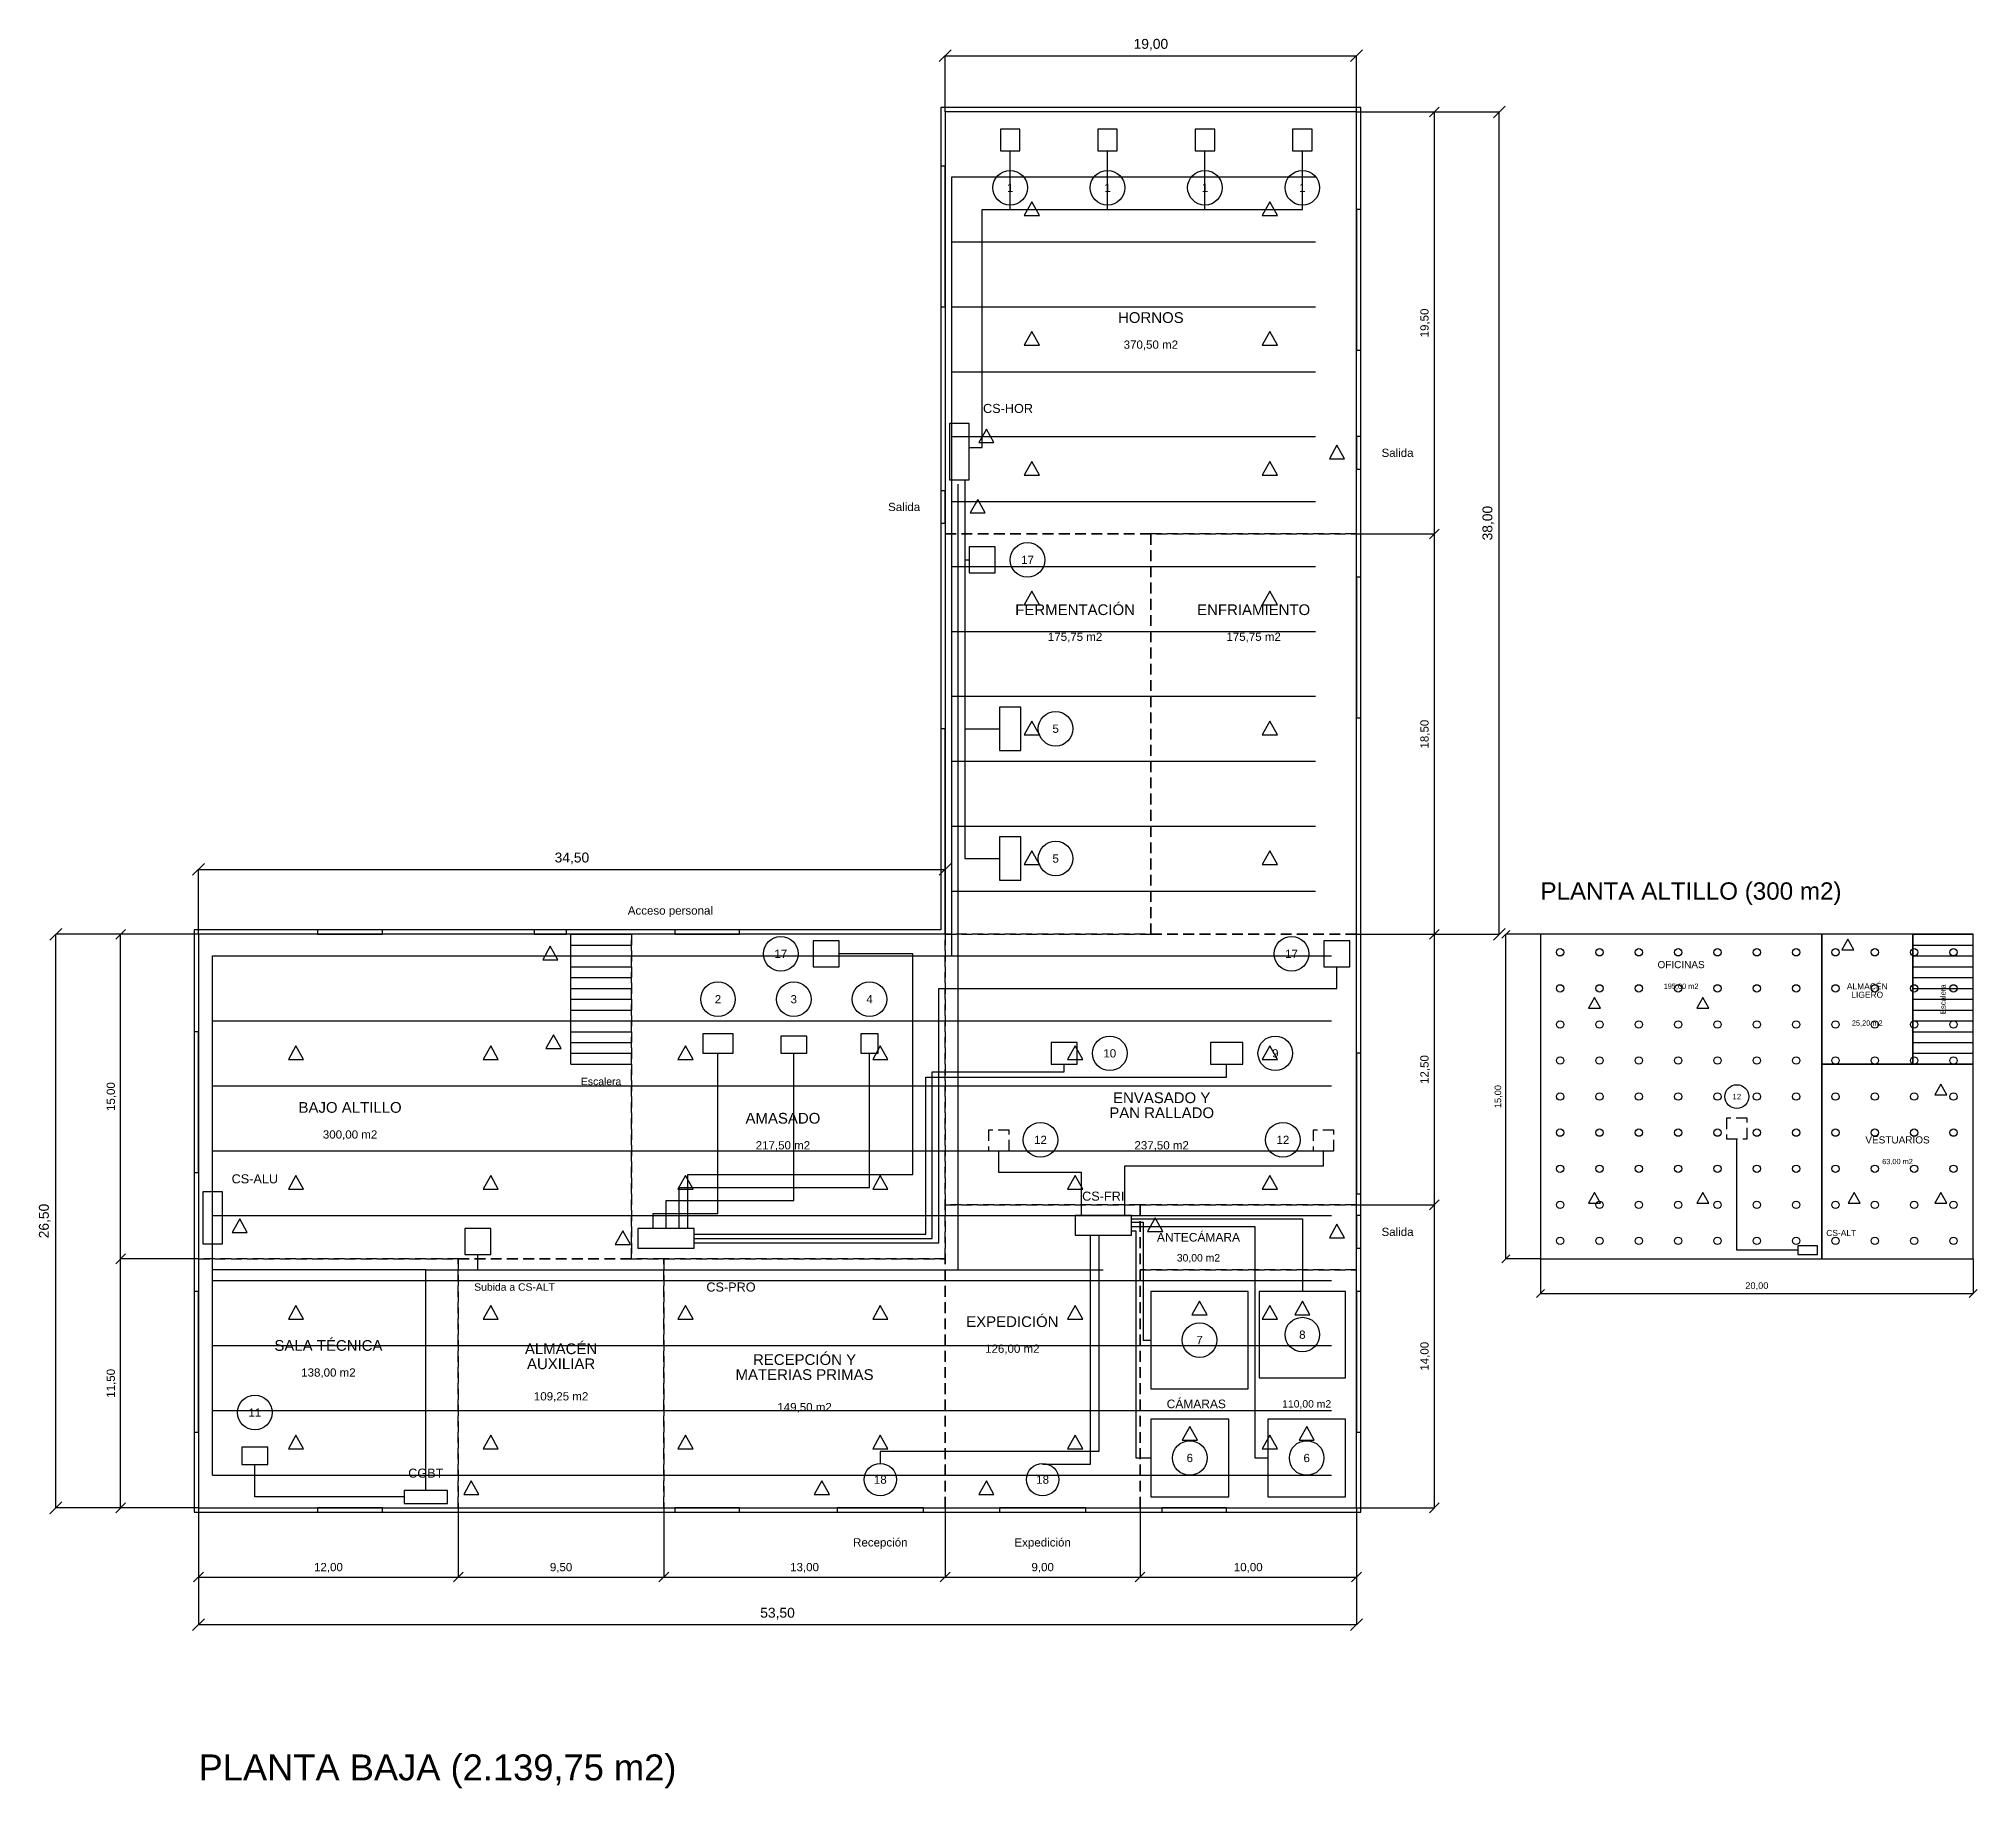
# Model space of a CAD drawing. Extents: x -13 to 82, y -13 to 176.
# Drawn here: x -7.4 to 82.2, y -13 to 67.9 of the extents above; entities that cross this region are included whole.
import ezdxf
from ezdxf.enums import TextEntityAlignment as Align

# ---------------------------------------------------------------- set-up
doc = ezdxf.new("R2010")
doc.units = 0
doc.linetypes.add('DASHED', pattern=[0.75, 0.5, -0.25])
for name, color, linetype in [('ALTILLO', 6, 'CONTINUOUS'), ('ALUMBRADO', 2, 'CONTINUOUS'), ('BANDEJA', 30, 'CONTINUOUS'), ('CERRAMIENTOS', 7, 'CONTINUOUS'), ('CIRCUITOS', 1, 'CONTINUOUS'), ('COTAS', 1, 'CONTINUOUS'), ('CUADROS', 1, 'CONTINUOUS'), ('EMERGENCIA', 3, 'CONTINUOUS'), ('MAQUINAS', 7, 'CONTINUOUS'), ('PUERTAS', 6, 'CONTINUOUS'), ('TEXTOS', 7, 'CONTINUOUS'), ('VENTANAS', 5, 'CONTINUOUS'), ('ZONAS', 8, 'CONTINUOUS')]:
    doc.layers.add(name, color=color, linetype=linetype)
doc.styles.get("Standard").update_dxf_attribs({"font": 'arial.ttf'})

msp = doc.modelspace()

# ---------------------------------------------------------------- texts
at = {"layer": 'COTAS'}
for s, height, p in [('19,00', 0.457, (44, 67.2829)), ('34,50', 0.457, (17.25, 29.6829)), ('20,00', 0.305, (72, 10.0219)), ('12,00', 0.381, (6, -3.0476)), ('9,50', 0.381, (16.75, -3.0476)), ('13,00', 0.381, (28, -3.0476)), ('9,00', 0.381, (39, -3.0476)), ('10,00', 0.381, (48.5, -3.0476)), ('53,50', 0.457, (26.75, -5.2171))]:
    msp.add_text(s, height=height, dxfattribs=at).set_placement(p, align=Align.BOTTOM_CENTER)
for s, height, p in [('19,50', 0.381, (56.9476, 54.75)), ('38,00', 0.457, (59.9171, 45.5)), ('18,50', 0.381, (56.9476, 35.75)), ('12,50', 0.381, (56.9476, 20.25)), ('15,00', 0.381, (-3.7524, 19)), ('15,00', 0.305, (60.2781, 19)), ('26,50', 0.457, (-6.7829, 13.25)), ('14,00', 0.381, (56.9476, 7)), ('11,50', 0.381, (-3.7524, 5.75))]:
    msp.add_text(s, height=height, rotation=90, dxfattribs=at).set_placement(p, align=Align.BOTTOM_CENTER)
at = {"layer": 'TEXTOS'}
for s, height, p in [('1', 0.381, (37.5, 61)), ('1', 0.381, (42, 61)), ('1', 0.381, (46.5, 61)), ('1', 0.381, (51, 61)), ('HORNOS', 0.495, (44, 55)), ('370,50 m2', 0.381, (44, 53.75)), ('CS-HOR', 0.419, (37.4, 50.8)), ('Salida', 0.381, (55.4, 48.75)), ('Salida', 0.381, (32.6, 46.25)), ('17', 0.381, (38.3, 43.8)), ('FERMENTACIÓN', 0.495, (40.5, 41.5)), ('ENFRIAMIENTO', 0.495, (48.75, 41.5)), ('175,75 m2', 0.381, (40.5, 40.25)), ('175,75 m2', 0.381, (48.75, 40.25)), ('5', 0.381, (39.6, 36)), ('5', 0.381, (39.6, 30)), ('Acceso personal', 0.381, (21.8, 27.6)), ('17', 0.381, (26.9, 25.6)), ('17', 0.381, (50.5, 25.6)), ('OFICINAS', 0.33, (68.5, 25.1)), ('195,00 m2', 0.244, (68.5, 24.1)), ('ALMACÉN', 0.279, (77.1, 24.0956)), ('2', 0.381, (24, 23.5)), ('3', 0.381, (27.5, 23.5)), ('4', 0.381, (31, 23.5)), ('LIGERO', 0.279, (77.1, 23.7044)), ('25,20 m2', 0.244, (77.1, 22.4)), ('10', 0.381, (42.1, 21)), ('9', 0.381, (49.75, 21)), ('Escalera', 0.343, (18.6, 19.7)), ('ENVASADO Y', 0.495, (44.5, 18.9467)), ('12', 0.254, (71.075, 19)), ('BAJO ALTILLO', 0.495, (7, 18.5)), ('AMASADO', 0.495, (27, 18)), ('PAN RALLADO', 0.495, (44.5, 18.2533)), ('300,00 m2', 0.381, (7, 17.25)), ('12', 0.381, (38.9, 17)), ('12', 0.381, (50.1, 17)), ('VESTUARIOS', 0.33, (78.5, 17)), ('217,50 m2', 0.381, (27, 16.75)), ('237,50 m2', 0.381, (44.5, 16.75)), ('63,00 m2', 0.244, (78.5, 16)), ('CS-ALU', 0.419, (2.6, 15.2)), ('CS-FRI', 0.419, (41.8, 14.4)), ('ANTECÁMARA', 0.396, (46.2, 12.5)), ('Salida', 0.381, (55.4, 12.75)), ('CS-ALT', 0.279, (75.9, 12.7)), ('30,00 m2', 0.343, (46.2, 11.55)), ('Subida a CS-ALT', 0.343, (14.6, 10.2)), ('CS-PRO', 0.419, (24.6, 10.2)), ('EXPEDICIÓN', 0.495, (37.6, 8.6)), ('8', 0.381, (51, 8)), ('SALA TÉCNICA', 0.495, (6, 7.5)), ('ALMACÉN', 0.495, (16.75, 7.3467)), ('RECEPCIÓN Y', 0.495, (28, 6.8467)), ('126,00 m2', 0.381, (37.6, 7.35)), ('7', 0.381, (46.25, 7.75)), ('138,00 m2', 0.381, (6, 6.25)), ('AUXILIAR', 0.495, (16.75, 6.6533)), ('MATERIAS PRIMAS', 0.495, (28, 6.1533)), ('11', 0.381, (2.6, 4.4)), ('109,25 m2', 0.381, (16.75, 5.15)), ('149,50 m2', 0.381, (28, 4.65)), ('CÁMARAS', 0.396, (46.1, 4.8)), ('110,00 m2', 0.343, (51.2, 4.8)), ('CGBT', 0.419, (10.5, 1.6)), ('6', 0.381, (45.8, 2.3)), ('6', 0.381, (51.2, 2.3)), ('18', 0.381, (31.5, 1.3)), ('18', 0.381, (39, 1.3)), ('Recepción', 0.381, (31.5, -1.6)), ('Expedición', 0.381, (39, -1.6))]:
    msp.add_text(s, height=height, dxfattribs=at).set_placement(p, align=Align.MIDDLE_CENTER)
for s, height, p in [('PLANTA ALTILLO (300 m2)', 0.8, (62, 28.5)), ('PLANTA BAJA (2.139,75 m2)', 1.2, (0, -12))]:
    msp.add_text(s, height=height, dxfattribs=at).set_placement(p, align=Align.MIDDLE_LEFT)
msp.add_text('Escalera', height=0.254, rotation=90, dxfattribs=at).set_placement((80.6, 23.5), align=Align.MIDDLE_CENTER)

# ---------------------------------------------------------------- linework, layer by layer
at = {"layer": 'ALTILLO', "color": 6, "linetype": 'DASHED'}
msp.add_lwpolyline([(0, 11.5), (20, 11.5), (20, 26.5), (0, 26.5)], close=True, dxfattribs=at)
at = {"layer": 'ALTILLO'}
for points in [[(17.2, 26.5), (20, 26.5)], [(17.2, 20.5), (17.2, 26.5)], [(17.2, 26), (20, 26)], [(79.2, 26.5), (82, 26.5)], [(79.2, 26), (82, 26)], [(17.2, 25.5), (20, 25.5)], [(79.2, 25.5), (82, 25.5)], [(17.2, 25), (20, 25)], [(17.2, 24.5), (20, 24.5)], [(79.2, 25), (82, 25)], [(79.2, 24.5), (82, 24.5)], [(17.2, 24), (20, 24)], [(17.2, 23.5), (20, 23.5)], [(79.2, 24), (82, 24)], [(79.2, 23.5), (82, 23.5)], [(17.2, 23), (20, 23)], [(17.2, 22.5), (20, 22.5)], [(79.2, 23), (82, 23)], [(79.2, 22.5), (82, 22.5)], [(17.2, 22), (20, 22)], [(17.2, 21.5), (20, 21.5)], [(79.2, 22), (82, 22)], [(79.2, 21.5), (82, 21.5)], [(17.2, 21), (20, 21)], [(79.2, 21), (82, 21)], [(17.2, 20.5), (20, 20.5)], [(79.2, 20.5), (82, 20.5)]]:
    msp.add_lwpolyline(points, dxfattribs=at)
msp.add_lwpolyline([(62, 11.5), (82, 11.5), (82, 26.5), (62, 26.5)], close=True, dxfattribs=at)
at = {"layer": 'ALUMBRADO', "color": 2}
for points in [[(34.8, 61.5), (51.6, 61.5)], [(34.8, 25.5), (34.8, 61.5)], [(34.8, 58.5), (51.6, 58.5)], [(34.8, 55.5), (51.6, 55.5)], [(34.8, 52.5), (51.6, 52.5)], [(34.8, 49.5), (51.6, 49.5)], [(34.8, 46.5), (51.6, 46.5)], [(34.8, 43.5), (51.6, 43.5)], [(34.8, 40.5), (51.6, 40.5)], [(34.8, 37.5), (51.6, 37.5)], [(34.8, 34.5), (51.6, 34.5)], [(34.8, 31.5), (51.6, 31.5)], [(34.8, 28.5), (51.6, 28.5)], [(0.65, 25.5), (52.35, 25.5)], [(0.65, 1.5), (0.65, 25.5)], [(0.65, 22.5), (52.35, 22.5)], [(0.65, 19.5), (52.35, 19.5)], [(0.65, 16.5), (52.35, 16.5)], [(0.65, 13.5), (52.35, 13.5)], [(0.65, 10.5), (52.35, 10.5)], [(0.65, 7.5), (52.35, 7.5)], [(0.65, 4.5), (52.35, 4.5)], [(0.65, 1.5), (52.35, 1.5)]]:
    msp.add_lwpolyline(points, dxfattribs=at)
at = {"layer": 'ALUMBRADO'}
for points in [[(35.4, 61.5), (36.6, 61.5)], [(37.9, 61.5), (39.1, 61.5)], [(40.4, 61.5), (41.6, 61.5)], [(42.9, 61.5), (44.1, 61.5)], [(45.4, 61.5), (46.6, 61.5)], [(47.9, 61.5), (49.1, 61.5)], [(50.4, 61.5), (51.6, 61.5)], [(35.4, 58.5), (36.6, 58.5)], [(37.9, 58.5), (39.1, 58.5)], [(40.4, 58.5), (41.6, 58.5)], [(42.9, 58.5), (44.1, 58.5)], [(45.4, 58.5), (46.6, 58.5)], [(47.9, 58.5), (49.1, 58.5)], [(50.4, 58.5), (51.6, 58.5)], [(35.4, 55.5), (36.6, 55.5)], [(37.9, 55.5), (39.1, 55.5)], [(40.4, 55.5), (41.6, 55.5)], [(42.9, 55.5), (44.1, 55.5)], [(45.4, 55.5), (46.6, 55.5)], [(47.9, 55.5), (49.1, 55.5)], [(50.4, 55.5), (51.6, 55.5)], [(35.4, 52.5), (36.6, 52.5)], [(37.9, 52.5), (39.1, 52.5)], [(40.4, 52.5), (41.6, 52.5)], [(42.9, 52.5), (44.1, 52.5)], [(45.4, 52.5), (46.6, 52.5)], [(47.9, 52.5), (49.1, 52.5)], [(50.4, 52.5), (51.6, 52.5)], [(35.4, 49.5), (36.6, 49.5)], [(37.9, 49.5), (39.1, 49.5)], [(40.4, 49.5), (41.6, 49.5)], [(42.9, 49.5), (44.1, 49.5)], [(45.4, 49.5), (46.6, 49.5)], [(47.9, 49.5), (49.1, 49.5)], [(50.4, 49.5), (51.6, 49.5)], [(35.4, 46.5), (36.6, 46.5)], [(37.9, 46.5), (39.1, 46.5)], [(40.4, 46.5), (41.6, 46.5)], [(42.9, 46.5), (44.1, 46.5)], [(45.4, 46.5), (46.6, 46.5)], [(47.9, 46.5), (49.1, 46.5)], [(50.4, 46.5), (51.6, 46.5)], [(35.4, 43.5), (36.6, 43.5)], [(37.9, 43.5), (39.1, 43.5)], [(40.4, 43.5), (41.6, 43.5)], [(42.9, 43.5), (44.1, 43.5)], [(45.4, 43.5), (46.6, 43.5)], [(47.9, 43.5), (49.1, 43.5)], [(50.4, 43.5), (51.6, 43.5)], [(35.4, 40.5), (36.6, 40.5)], [(37.9, 40.5), (39.1, 40.5)], [(40.4, 40.5), (41.6, 40.5)], [(42.9, 40.5), (44.1, 40.5)], [(45.4, 40.5), (46.6, 40.5)], [(47.9, 40.5), (49.1, 40.5)], [(50.4, 40.5), (51.6, 40.5)], [(35.4, 37.5), (36.6, 37.5)], [(37.9, 37.5), (39.1, 37.5)], [(40.4, 37.5), (41.6, 37.5)], [(42.9, 37.5), (44.1, 37.5)], [(45.4, 37.5), (46.6, 37.5)], [(47.9, 37.5), (49.1, 37.5)], [(50.4, 37.5), (51.6, 37.5)], [(35.4, 34.5), (36.6, 34.5)], [(37.9, 34.5), (39.1, 34.5)], [(40.4, 34.5), (41.6, 34.5)], [(42.9, 34.5), (44.1, 34.5)], [(45.4, 34.5), (46.6, 34.5)], [(47.9, 34.5), (49.1, 34.5)], [(50.4, 34.5), (51.6, 34.5)], [(35.4, 31.5), (36.6, 31.5)], [(37.9, 31.5), (39.1, 31.5)], [(40.4, 31.5), (41.6, 31.5)], [(42.9, 31.5), (44.1, 31.5)], [(45.4, 31.5), (46.6, 31.5)], [(47.9, 31.5), (49.1, 31.5)], [(50.4, 31.5), (51.6, 31.5)], [(35.4, 28.5), (36.6, 28.5)], [(37.9, 28.5), (39.1, 28.5)], [(40.4, 28.5), (41.6, 28.5)], [(42.9, 28.5), (44.1, 28.5)], [(45.4, 28.5), (46.6, 28.5)], [(47.9, 28.5), (49.1, 28.5)], [(50.4, 28.5), (51.6, 28.5)], [(1.15, 25.5), (2.35, 25.5)], [(3.65, 25.5), (4.85, 25.5)], [(6.15, 25.5), (7.35, 25.5)], [(8.65, 25.5), (9.85, 25.5)], [(11.15, 25.5), (12.35, 25.5)], [(13.65, 25.5), (14.85, 25.5)], [(16.15, 25.5), (17.35, 25.5)], [(18.65, 25.5), (19.85, 25.5)], [(21.15, 25.5), (22.35, 25.5)], [(23.65, 25.5), (24.85, 25.5)], [(26.15, 25.5), (27.35, 25.5)], [(28.65, 25.5), (29.85, 25.5)], [(31.15, 25.5), (32.35, 25.5)], [(33.65, 25.5), (34.85, 25.5)], [(36.15, 25.5), (37.35, 25.5)], [(38.65, 25.5), (39.85, 25.5)], [(41.15, 25.5), (42.35, 25.5)], [(43.65, 25.5), (44.85, 25.5)], [(46.15, 25.5), (47.35, 25.5)], [(48.65, 25.5), (49.85, 25.5)], [(51.15, 25.5), (52.35, 25.5)], [(1.15, 22.5), (2.35, 22.5)], [(3.65, 22.5), (4.85, 22.5)], [(6.15, 22.5), (7.35, 22.5)], [(8.65, 22.5), (9.85, 22.5)], [(11.15, 22.5), (12.35, 22.5)], [(13.65, 22.5), (14.85, 22.5)], [(16.15, 22.5), (17.35, 22.5)], [(18.65, 22.5), (19.85, 22.5)], [(21.15, 22.5), (22.35, 22.5)], [(23.65, 22.5), (24.85, 22.5)], [(26.15, 22.5), (27.35, 22.5)], [(28.65, 22.5), (29.85, 22.5)], [(31.15, 22.5), (32.35, 22.5)], [(33.65, 22.5), (34.85, 22.5)], [(36.15, 22.5), (37.35, 22.5)], [(38.65, 22.5), (39.85, 22.5)], [(41.15, 22.5), (42.35, 22.5)], [(43.65, 22.5), (44.85, 22.5)], [(46.15, 22.5), (47.35, 22.5)], [(48.65, 22.5), (49.85, 22.5)], [(51.15, 22.5), (52.35, 22.5)], [(1.15, 19.5), (2.35, 19.5)], [(3.65, 19.5), (4.85, 19.5)], [(6.15, 19.5), (7.35, 19.5)], [(8.65, 19.5), (9.85, 19.5)], [(11.15, 19.5), (12.35, 19.5)], [(13.65, 19.5), (14.85, 19.5)], [(16.15, 19.5), (17.35, 19.5)], [(18.65, 19.5), (19.85, 19.5)], [(21.15, 19.5), (22.35, 19.5)], [(23.65, 19.5), (24.85, 19.5)], [(26.15, 19.5), (27.35, 19.5)], [(28.65, 19.5), (29.85, 19.5)], [(31.15, 19.5), (32.35, 19.5)], [(33.65, 19.5), (34.85, 19.5)], [(36.15, 19.5), (37.35, 19.5)], [(38.65, 19.5), (39.85, 19.5)], [(41.15, 19.5), (42.35, 19.5)], [(43.65, 19.5), (44.85, 19.5)], [(46.15, 19.5), (47.35, 19.5)], [(48.65, 19.5), (49.85, 19.5)], [(51.15, 19.5), (52.35, 19.5)], [(1.15, 16.5), (2.35, 16.5)], [(3.65, 16.5), (4.85, 16.5)], [(6.15, 16.5), (7.35, 16.5)], [(8.65, 16.5), (9.85, 16.5)], [(11.15, 16.5), (12.35, 16.5)], [(13.65, 16.5), (14.85, 16.5)], [(16.15, 16.5), (17.35, 16.5)], [(18.65, 16.5), (19.85, 16.5)], [(21.15, 16.5), (22.35, 16.5)], [(23.65, 16.5), (24.85, 16.5)], [(26.15, 16.5), (27.35, 16.5)], [(28.65, 16.5), (29.85, 16.5)], [(31.15, 16.5), (32.35, 16.5)], [(33.65, 16.5), (34.85, 16.5)], [(36.15, 16.5), (37.35, 16.5)], [(38.65, 16.5), (39.85, 16.5)], [(41.15, 16.5), (42.35, 16.5)], [(43.65, 16.5), (44.85, 16.5)], [(46.15, 16.5), (47.35, 16.5)], [(48.65, 16.5), (49.85, 16.5)], [(51.15, 16.5), (52.35, 16.5)], [(1.15, 13.5), (2.35, 13.5)], [(3.65, 13.5), (4.85, 13.5)], [(6.15, 13.5), (7.35, 13.5)], [(8.65, 13.5), (9.85, 13.5)], [(11.15, 13.5), (12.35, 13.5)], [(13.65, 13.5), (14.85, 13.5)], [(16.15, 13.5), (17.35, 13.5)], [(18.65, 13.5), (19.85, 13.5)], [(21.15, 13.5), (22.35, 13.5)], [(23.65, 13.5), (24.85, 13.5)], [(26.15, 13.5), (27.35, 13.5)], [(28.65, 13.5), (29.85, 13.5)], [(31.15, 13.5), (32.35, 13.5)], [(33.65, 13.5), (34.85, 13.5)], [(36.15, 13.5), (37.35, 13.5)], [(38.65, 13.5), (39.85, 13.5)], [(41.15, 13.5), (42.35, 13.5)], [(43.65, 13.5), (44.85, 13.5)], [(46.15, 13.5), (47.35, 13.5)], [(48.65, 13.5), (49.85, 13.5)], [(51.15, 13.5), (52.35, 13.5)], [(1.15, 10.5), (2.35, 10.5)], [(3.65, 10.5), (4.85, 10.5)], [(6.15, 10.5), (7.35, 10.5)], [(8.65, 10.5), (9.85, 10.5)], [(11.15, 10.5), (12.35, 10.5)], [(13.65, 10.5), (14.85, 10.5)], [(16.15, 10.5), (17.35, 10.5)], [(18.65, 10.5), (19.85, 10.5)], [(21.15, 10.5), (22.35, 10.5)], [(23.65, 10.5), (24.85, 10.5)], [(26.15, 10.5), (27.35, 10.5)], [(28.65, 10.5), (29.85, 10.5)], [(31.15, 10.5), (32.35, 10.5)], [(33.65, 10.5), (34.85, 10.5)], [(36.15, 10.5), (37.35, 10.5)], [(38.65, 10.5), (39.85, 10.5)], [(41.15, 10.5), (42.35, 10.5)], [(43.65, 10.5), (44.85, 10.5)], [(46.15, 10.5), (47.35, 10.5)], [(48.65, 10.5), (49.85, 10.5)], [(51.15, 10.5), (52.35, 10.5)], [(1.15, 7.5), (2.35, 7.5)], [(3.65, 7.5), (4.85, 7.5)], [(6.15, 7.5), (7.35, 7.5)], [(8.65, 7.5), (9.85, 7.5)], [(11.15, 7.5), (12.35, 7.5)], [(13.65, 7.5), (14.85, 7.5)], [(16.15, 7.5), (17.35, 7.5)], [(18.65, 7.5), (19.85, 7.5)], [(21.15, 7.5), (22.35, 7.5)], [(23.65, 7.5), (24.85, 7.5)], [(26.15, 7.5), (27.35, 7.5)], [(28.65, 7.5), (29.85, 7.5)], [(31.15, 7.5), (32.35, 7.5)], [(33.65, 7.5), (34.85, 7.5)], [(36.15, 7.5), (37.35, 7.5)], [(38.65, 7.5), (39.85, 7.5)], [(41.15, 7.5), (42.35, 7.5)], [(43.65, 7.5), (44.85, 7.5)], [(46.15, 7.5), (47.35, 7.5)], [(48.65, 7.5), (49.85, 7.5)], [(51.15, 7.5), (52.35, 7.5)], [(1.15, 4.5), (2.35, 4.5)], [(3.65, 4.5), (4.85, 4.5)], [(6.15, 4.5), (7.35, 4.5)], [(8.65, 4.5), (9.85, 4.5)], [(11.15, 4.5), (12.35, 4.5)], [(13.65, 4.5), (14.85, 4.5)], [(16.15, 4.5), (17.35, 4.5)], [(18.65, 4.5), (19.85, 4.5)], [(21.15, 4.5), (22.35, 4.5)], [(23.65, 4.5), (24.85, 4.5)], [(26.15, 4.5), (27.35, 4.5)], [(28.65, 4.5), (29.85, 4.5)], [(31.15, 4.5), (32.35, 4.5)], [(33.65, 4.5), (34.85, 4.5)], [(36.15, 4.5), (37.35, 4.5)], [(38.65, 4.5), (39.85, 4.5)], [(41.15, 4.5), (42.35, 4.5)], [(43.65, 4.5), (44.85, 4.5)], [(46.15, 4.5), (47.35, 4.5)], [(48.65, 4.5), (49.85, 4.5)], [(51.15, 4.5), (52.35, 4.5)], [(1.15, 1.5), (2.35, 1.5)], [(3.65, 1.5), (4.85, 1.5)], [(6.15, 1.5), (7.35, 1.5)], [(8.65, 1.5), (9.85, 1.5)], [(11.15, 1.5), (12.35, 1.5)], [(13.65, 1.5), (14.85, 1.5)], [(16.15, 1.5), (17.35, 1.5)], [(18.65, 1.5), (19.85, 1.5)], [(21.15, 1.5), (22.35, 1.5)], [(23.65, 1.5), (24.85, 1.5)], [(26.15, 1.5), (27.35, 1.5)], [(28.65, 1.5), (29.85, 1.5)], [(31.15, 1.5), (32.35, 1.5)], [(33.65, 1.5), (34.85, 1.5)], [(36.15, 1.5), (37.35, 1.5)], [(38.65, 1.5), (39.85, 1.5)], [(41.15, 1.5), (42.35, 1.5)], [(43.65, 1.5), (44.85, 1.5)], [(46.15, 1.5), (47.35, 1.5)], [(48.65, 1.5), (49.85, 1.5)], [(51.15, 1.5), (52.35, 1.5)]]:
    msp.add_lwpolyline(points, dxfattribs=at)
for centre in [(62.909, 25.669), (64.727, 25.669), (66.545, 25.669), (68.363, 25.669), (70.181, 25.669), (71.999, 25.669), (73.817, 25.669), (75.635, 25.669), (77.453, 25.669), (79.271, 25.669), (81.089, 25.669), (62.909, 24.002), (64.727, 24.002), (66.545, 24.002), (68.363, 24.002), (70.181, 24.002), (71.999, 24.002), (73.817, 24.002), (75.635, 24.002), (77.453, 24.002), (79.271, 24.002), (81.089, 24.002), (62.909, 22.335), (64.727, 22.335), (66.545, 22.335), (68.363, 22.335), (70.181, 22.335), (71.999, 22.335), (73.817, 22.335), (75.635, 22.335), (77.453, 22.335), (79.271, 22.335), (81.089, 22.335), (62.909, 20.668), (64.727, 20.668), (66.545, 20.668), (68.363, 20.668), (70.181, 20.668), (71.999, 20.668), (73.817, 20.668), (75.635, 20.668), (77.453, 20.668), (79.271, 20.668), (81.089, 20.668), (62.909, 19.001), (64.727, 19.001), (66.545, 19.001), (68.363, 19.001), (70.181, 19.001), (71.999, 19.001), (73.817, 19.001), (75.635, 19.001), (77.453, 19.001), (79.271, 19.001), (81.089, 19.001), (62.909, 17.334), (64.727, 17.334), (66.545, 17.334), (68.363, 17.334), (70.181, 17.334), (71.999, 17.334), (73.817, 17.334), (75.635, 17.334), (77.453, 17.334), (79.271, 17.334), (81.089, 17.334), (62.909, 15.667), (64.727, 15.667), (66.545, 15.667), (68.363, 15.667), (70.181, 15.667), (71.999, 15.667), (73.817, 15.667), (75.635, 15.667), (77.453, 15.667), (79.271, 15.667), (81.089, 15.667), (62.909, 14), (64.727, 14), (66.545, 14), (68.363, 14), (70.181, 14), (71.999, 14), (73.817, 14), (75.635, 14), (77.453, 14), (79.271, 14), (81.089, 14), (62.909, 12.333), (64.727, 12.333), (66.545, 12.333), (68.363, 12.333), (70.181, 12.333), (71.999, 12.333), (73.817, 12.333), (75.635, 12.333), (77.453, 12.333), (79.271, 12.333), (81.089, 12.333)]:
    msp.add_circle(centre, 0.17, dxfattribs=at)
at = {"layer": 'BANDEJA'}
for points in [[(10.5, 0.8), (10.5, 11), (35.1, 11), (35.1, 47.3)], [(35.1, 11), (41.8, 11)]]:
    msp.add_lwpolyline(points, dxfattribs=at)
at = {"layer": 'CERRAMIENTOS'}
for points in [[(-0.2, -0.2), (53.7, -0.2), (53.7, 64.7), (34.3, 64.7), (34.3, 26.7), (-0.2, 26.7)], [(0, 0), (53.5, 0), (53.5, 64.5), (34.5, 64.5), (34.5, 26.5), (0, 26.5)]]:
    msp.add_lwpolyline(points, close=True, dxfattribs=at)
at = {"layer": 'CIRCUITOS', "color": 30}
for points in [[(35.6, 49), (36.2, 49), (36.2, 60), (37.5, 60), (37.5, 62.7)], [(35.6, 49), (36.2, 49), (36.2, 60), (42, 60), (42, 62.7)], [(35.6, 49), (36.2, 49), (36.2, 60), (46.5, 60), (46.5, 62.7)], [(35.6, 49), (36.2, 49), (36.2, 60), (51, 60), (51, 62.7)], [(35.4, 47.5), (35.4, 36), (37, 36)], [(35.4, 47.5), (35.4, 30), (37, 30)], [(35.4, 47.5), (35.4, 43.8), (35.6, 43.8)]]:
    msp.add_lwpolyline(points, dxfattribs=at)
at = {"layer": 'CIRCUITOS', "color": 5}
for points in [[(22.6, 12.9), (22.6, 15.4), (33, 15.4), (33, 25.6), (29.6, 25.6)], [(22.9, 12.25), (34.2, 12.25), (34.2, 24), (52.6, 24), (52.6, 25)], [(21, 12.9), (21, 13.6), (24, 13.6), (24, 21)], [(21.6, 12.9), (21.6, 14.2), (27.5, 14.2), (27.5, 21)], [(22.2, 12.9), (22.2, 14.8), (31, 14.8), (31, 21)], [(22.9, 12.45), (33.9, 12.45), (33.9, 20.15), (40, 20.15), (40, 20.5)], [(22.9, 12.65), (33.6, 12.65), (33.6, 19.9), (47.5, 19.9), (47.5, 20.5)]]:
    msp.add_lwpolyline(points, dxfattribs=at)
at = {"layer": 'CIRCUITOS', "color": 6}
for points in [[(73.9, 11.9), (71.075, 11.9), (71.075, 17.05)], [(12.9, 11), (12.9, 11.7)]]:
    msp.add_lwpolyline(points, dxfattribs=at)
at = {"layer": 'CIRCUITOS', "color": 4}
for points in [[(40.8, 13.5), (40.8, 15.5), (36.975, 15.5), (36.975, 16.5)], [(42.8, 13.5), (42.8, 15.8), (51.975, 15.8), (51.975, 16.5)], [(41.6, 12.6), (41.6, 2.6), (31.5, 2.6), (31.5, 2.05)], [(41.2, 12.6), (41.2, 2), (39, 2)], [(43.1, 13.35), (51, 13.35), (51, 10)], [(43.1, 13.2), (43.65, 13.2), (43.65, 7.75), (44, 7.75)], [(43.1, 13), (48.8, 13), (48.8, 2.3), (49.4, 2.3)], [(43.1, 12.8), (43.3, 12.8), (43.3, 2.3), (44, 2.3)]]:
    msp.add_lwpolyline(points, dxfattribs=at)
at = {"layer": 'CIRCUITOS', "color": 2}
msp.add_lwpolyline([(10.5, 11), (0.65, 11), (0.65, 12.2)], dxfattribs=at)
at = {"layer": 'CIRCUITOS', "color": 1}
msp.add_lwpolyline([(9.5, 0.5), (2.6, 0.5), (2.6, 2)], dxfattribs=at)
at = {"layer": 'COTAS'}
for points in [[(34.2257, 66.8257), (34.7743, 67.3743)], [(53.2257, 66.8257), (53.7743, 67.3743)], [(34.5, 67.1), (53.5, 67.1)], [(34.5, 64.5), (34.5, 67.1)], [(53.5, 64.5), (53.5, 67.1)], [(53.5, 64.5), (60.1, 64.5)], [(53.5, 64.5), (57.1, 64.5)], [(56.8714, 64.2714), (57.3286, 64.7286)], [(57.1, 45), (57.1, 64.5)], [(59.8257, 64.2257), (60.3743, 64.7743)], [(60.1, 26.5), (60.1, 64.5)], [(53.5, 45), (57.1, 45)], [(53.5, 45), (57.1, 45)], [(56.8714, 44.7714), (57.3286, 45.2286)], [(56.8714, 44.7714), (57.3286, 45.2286)], [(57.1, 26.5), (57.1, 45)], [(-0.2743, 29.2257), (0.2743, 29.7743)], [(34.2257, 29.2257), (34.7743, 29.7743)], [(0, 29.5), (34.5, 29.5)], [(0, 26.5), (0, 29.5)], [(34.5, 26.5), (34.5, 29.5)], [(-6.8743, 26.2257), (-6.3257, 26.7743)], [(-6.6, 0), (-6.6, 26.5)], [(0, 26.5), (-6.6, 26.5)], [(-3.8286, 26.2714), (-3.3714, 26.7286)], [(-3.6, 11.5), (-3.6, 26.5)], [(0, 26.5), (-3.6, 26.5)], [(53.5, 26.5), (60.1, 26.5)], [(53.5, 26.5), (57.1, 26.5)], [(53.5, 26.5), (57.1, 26.5)], [(56.8714, 26.2714), (57.3286, 26.7286)], [(56.8714, 26.2714), (57.3286, 26.7286)], [(57.1, 14), (57.1, 26.5)], [(59.8257, 26.2257), (60.3743, 26.7743)], [(60.2171, 26.3171), (60.5829, 26.6829)], [(60.4, 11.5), (60.4, 26.5)], [(62, 26.5), (60.4, 26.5)], [(53.5, 14), (57.1, 14)], [(53.5, 14), (57.1, 14)], [(56.8714, 13.7714), (57.3286, 14.2286)], [(56.8714, 13.7714), (57.3286, 14.2286)], [(57.1, 0), (57.1, 14)], [(-3.8286, 11.2714), (-3.3714, 11.7286)], [(-3.8286, 11.2714), (-3.3714, 11.7286)], [(60.2171, 11.3171), (60.5829, 11.6829)], [(-3.6, 0), (-3.6, 11.5)], [(0, 11.5), (-3.6, 11.5)], [(0, 11.5), (-3.6, 11.5)], [(62, 11.5), (60.4, 11.5)], [(62, 11.5), (62, 9.9)], [(82, 11.5), (82, 9.9)], [(61.8171, 9.7171), (62.1829, 10.0829)], [(62, 9.9), (82, 9.9)], [(81.8171, 9.7171), (82.1829, 10.0829)], [(-6.8743, -0.2743), (-6.3257, 0.2743)], [(0, 0), (-6.6, 0)], [(-3.8286, -0.2286), (-3.3714, 0.2286)], [(0, 0), (-3.6, 0)], [(0, 0), (0, -5.4)], [(0, 0), (0, -3.2)], [(12, 0), (12, -3.2)], [(12, 0), (12, -3.2)], [(21.5, 0), (21.5, -3.2)], [(21.5, 0), (21.5, -3.2)], [(34.5, 0), (34.5, -3.2)], [(34.5, 0), (34.5, -3.2)], [(43.5, 0), (43.5, -3.2)], [(43.5, 0), (43.5, -3.2)], [(53.5, 0), (53.5, -5.4)], [(53.5, 0), (53.5, -3.2)], [(53.5, 0), (57.1, 0)], [(56.8714, -0.2286), (57.3286, 0.2286)], [(-0.2286, -3.4286), (0.2286, -2.9714)], [(0, -3.2), (12, -3.2)], [(11.7714, -3.4286), (12.2286, -2.9714)], [(11.7714, -3.4286), (12.2286, -2.9714)], [(12, -3.2), (21.5, -3.2)], [(21.2714, -3.4286), (21.7286, -2.9714)], [(21.2714, -3.4286), (21.7286, -2.9714)], [(21.5, -3.2), (34.5, -3.2)], [(34.2714, -3.4286), (34.7286, -2.9714)], [(34.2714, -3.4286), (34.7286, -2.9714)], [(34.5, -3.2), (43.5, -3.2)], [(43.2714, -3.4286), (43.7286, -2.9714)], [(43.2714, -3.4286), (43.7286, -2.9714)], [(43.5, -3.2), (53.5, -3.2)], [(53.2714, -3.4286), (53.7286, -2.9714)], [(-0.2743, -5.6743), (0.2743, -5.1257)], [(53.2257, -5.6743), (53.7743, -5.1257)], [(0, -5.4), (53.5, -5.4)]]:
    msp.add_lwpolyline(points, dxfattribs=at)
at = {"layer": 'CUADROS'}
for points in [[(34.7, 47.5), (35.6, 47.5), (35.6, 50.1), (34.7, 50.1)], [(0.2, 12.2), (1.1, 12.2), (1.1, 14.6), (0.2, 14.6)], [(40.5, 12.6), (43.1, 12.6), (43.1, 13.5), (40.5, 13.5)], [(12.3, 11.7), (13.5, 11.7), (13.5, 12.9), (12.3, 12.9)], [(20.3, 12), (22.9, 12), (22.9, 12.9), (20.3, 12.9)], [(73.9, 11.7), (74.8, 11.7), (74.8, 12.1), (73.9, 12.1)], [(9.5, 0.2), (11.5, 0.2), (11.5, 0.8), (9.5, 0.8)]]:
    msp.add_lwpolyline(points, close=True, dxfattribs=at)
at = {"layer": 'EMERGENCIA'}
for points in [[(38.15, 59.72), (38.85, 59.72), (38.5, 60.35)], [(49.15, 59.72), (49.85, 59.72), (49.5, 60.35)], [(38.15, 53.72), (38.85, 53.72), (38.5, 54.35)], [(49.15, 53.72), (49.85, 53.72), (49.5, 54.35)], [(36.05, 49.22), (36.75, 49.22), (36.4, 49.85)], [(52.25, 48.47), (52.95, 48.47), (52.6, 49.1)], [(38.15, 47.72), (38.85, 47.72), (38.5, 48.35)], [(49.15, 47.72), (49.85, 47.72), (49.5, 48.35)], [(35.65, 45.97), (36.35, 45.97), (36, 46.6)], [(38.15, 41.72), (38.85, 41.72), (38.5, 42.35)], [(49.15, 41.72), (49.85, 41.72), (49.5, 42.35)], [(38.15, 35.72), (38.85, 35.72), (38.5, 36.35)], [(49.15, 35.72), (49.85, 35.72), (49.5, 36.35)], [(38.15, 29.72), (38.85, 29.72), (38.5, 30.35)], [(49.15, 29.72), (49.85, 29.72), (49.5, 30.35)], [(75.925, 25.78), (76.475, 25.78), (76.2, 26.275)], [(15.9, 25.32), (16.6, 25.32), (16.25, 25.95)], [(64.225, 23.08), (64.775, 23.08), (64.5, 23.575)], [(69.225, 23.08), (69.775, 23.08), (69.5, 23.575)], [(16.05, 21.22), (16.75, 21.22), (16.4, 21.85)], [(4.15, 20.72), (4.85, 20.72), (4.5, 21.35)], [(13.15, 20.72), (13.85, 20.72), (13.5, 21.35)], [(22.15, 20.72), (22.85, 20.72), (22.5, 21.35)], [(31.15, 20.72), (31.85, 20.72), (31.5, 21.35)], [(40.15, 20.72), (40.85, 20.72), (40.5, 21.35)], [(49.15, 20.72), (49.85, 20.72), (49.5, 21.35)], [(80.225, 19.08), (80.775, 19.08), (80.5, 19.575)], [(4.15, 14.72), (4.85, 14.72), (4.5, 15.35)], [(13.15, 14.72), (13.85, 14.72), (13.5, 15.35)], [(22.15, 14.72), (22.85, 14.72), (22.5, 15.35)], [(31.15, 14.72), (31.85, 14.72), (31.5, 15.35)], [(40.15, 14.72), (40.85, 14.72), (40.5, 15.35)], [(49.15, 14.72), (49.85, 14.72), (49.5, 15.35)], [(64.225, 14.08), (64.775, 14.08), (64.5, 14.575)], [(69.225, 14.08), (69.775, 14.08), (69.5, 14.575)], [(76.225, 14.08), (76.775, 14.08), (76.5, 14.575)], [(80.225, 14.08), (80.775, 14.08), (80.5, 14.575)], [(1.55, 12.72), (2.25, 12.72), (1.9, 13.35)], [(19.25, 12.17), (19.95, 12.17), (19.6, 12.8)], [(43.85, 12.77), (44.55, 12.77), (44.2, 13.4)], [(52.25, 12.47), (52.95, 12.47), (52.6, 13.1)], [(4.15, 8.72), (4.85, 8.72), (4.5, 9.35)], [(13.15, 8.72), (13.85, 8.72), (13.5, 9.35)], [(22.15, 8.72), (22.85, 8.72), (22.5, 9.35)], [(31.15, 8.72), (31.85, 8.72), (31.5, 9.35)], [(40.15, 8.72), (40.85, 8.72), (40.5, 9.35)], [(45.9, 8.92), (46.6, 8.92), (46.25, 9.55)], [(49.15, 8.72), (49.85, 8.72), (49.5, 9.35)], [(50.65, 8.92), (51.35, 8.92), (51, 9.55)], [(45.45, 3.12), (46.15, 3.12), (45.8, 3.75)], [(50.85, 3.12), (51.55, 3.12), (51.2, 3.75)], [(4.15, 2.72), (4.85, 2.72), (4.5, 3.35)], [(13.15, 2.72), (13.85, 2.72), (13.5, 3.35)], [(22.15, 2.72), (22.85, 2.72), (22.5, 3.35)], [(31.15, 2.72), (31.85, 2.72), (31.5, 3.35)], [(40.15, 2.72), (40.85, 2.72), (40.5, 3.35)], [(49.15, 2.72), (49.85, 2.72), (49.5, 3.35)], [(12.25, 0.62), (12.95, 0.62), (12.6, 1.25)], [(28.45, 0.62), (29.15, 0.62), (28.8, 1.25)], [(36.05, 0.62), (36.75, 0.62), (36.4, 1.25)]]:
    msp.add_lwpolyline(points, close=True, dxfattribs=at)
at = {"layer": 'MAQUINAS'}
for points in [[(37.05, 62.7), (37.95, 62.7), (37.95, 63.7), (37.05, 63.7)], [(41.55, 62.7), (42.45, 62.7), (42.45, 63.7), (41.55, 63.7)], [(46.05, 62.7), (46.95, 62.7), (46.95, 63.7), (46.05, 63.7)], [(50.55, 62.7), (51.45, 62.7), (51.45, 63.7), (50.55, 63.7)], [(35.6, 43.2), (36.8, 43.2), (36.8, 44.4), (35.6, 44.4)], [(37, 35), (38, 35), (38, 37), (37, 37)], [(37, 29), (38, 29), (38, 31), (37, 31)], [(28.4, 25), (29.6, 25), (29.6, 26.2), (28.4, 26.2)], [(52, 25), (53.2, 25), (53.2, 26.2), (52, 26.2)], [(23.3, 21), (24.7, 21), (24.7, 21.9), (23.3, 21.9)], [(26.9, 21), (28.1, 21), (28.1, 21.8), (26.9, 21.8)], [(30.6, 21), (31.4, 21), (31.4, 21.9), (30.6, 21.9)], [(39.4, 20.5), (40.6, 20.5), (40.6, 21.5), (39.4, 21.5)], [(46.75, 20.5), (48.25, 20.5), (48.25, 21.5), (46.75, 21.5)], [(44, 5.5), (48.5, 5.5), (48.5, 10), (44, 10)], [(49, 6), (53, 6), (53, 10), (49, 10)], [(44, 0.5), (47.6, 0.5), (47.6, 4.1), (44, 4.1)], [(49.4, 0.5), (53, 0.5), (53, 4.1), (49.4, 4.1)], [(2, 2), (3.2, 2), (3.2, 2.8), (2, 2.8)]]:
    msp.add_lwpolyline(points, close=True, dxfattribs=at)
at = {"layer": 'MAQUINAS', "linetype": 'DASHED'}
for points in [[(70.6, 17.05), (71.55, 17.05), (71.55, 18), (70.6, 18)], [(36.5, 16.5), (37.45, 16.5), (37.45, 17.45), (36.5, 17.45)], [(51.5, 16.5), (52.45, 16.5), (52.45, 17.45), (51.5, 17.45)]]:
    msp.add_lwpolyline(points, close=True, dxfattribs=at)
at = {"layer": 'MAQUINAS'}
for centre, radius in [((37.5, 61), 0.8), ((42, 61), 0.8), ((46.5, 61), 0.8), ((51, 61), 0.8), ((38.3, 43.8), 0.8), ((39.6, 36), 0.8), ((39.6, 30), 0.8), ((26.9, 25.6), 0.8), ((50.5, 25.6), 0.8), ((24, 23.5), 0.8), ((27.5, 23.5), 0.8), ((31, 23.5), 0.8), ((42.1, 21), 0.8), ((49.75, 21), 0.8), ((71.075, 19), 0.55), ((38.9, 17), 0.8), ((50.1, 17), 0.8), ((46.25, 7.75), 0.8), ((51, 8), 0.8), ((2.6, 4.4), 0.8), ((45.8, 2.3), 0.8), ((51.2, 2.3), 0.8), ((31.5, 1.3), 0.75), ((39, 1.3), 0.75)]:
    msp.add_circle(centre, radius, dxfattribs=at)
at = {"layer": 'PUERTAS'}
for points in [[(53.5, 48), (53.7, 48), (53.7, 49.5), (53.5, 49.5)], [(34.3, 45.5), (34.5, 45.5), (34.5, 47), (34.3, 47)], [(15.5, 26.5), (17, 26.5), (17, 26.7), (15.5, 26.7)], [(53.5, 12), (53.7, 12), (53.7, 13.5), (53.5, 13.5)], [(29.5, -0.2), (33.5, -0.2), (33.5, 0), (29.5, 0)], [(37, -0.2), (41, -0.2), (41, 0), (37, 0)]]:
    msp.add_lwpolyline(points, close=True, dxfattribs=at)
at = {"layer": 'VENTANAS'}
for points in [[(34.3, 55.5), (34.5, 55.5), (34.5, 62), (34.3, 62)], [(53.5, 53.5), (53.7, 53.5), (53.7, 60), (53.5, 60)], [(53.5, 36.5), (53.7, 36.5), (53.7, 43), (53.5, 43)], [(34.3, 29.5), (34.5, 29.5), (34.5, 36), (34.3, 36)], [(5.5, 26.5), (8.5, 26.5), (8.5, 26.7), (5.5, 26.7)], [(22, 26.5), (25, 26.5), (25, 26.7), (22, 26.7)], [(-0.2, 15.5), (0, 15.5), (0, 22), (-0.2, 22)], [(53.5, 14.5), (53.7, 14.5), (53.7, 21), (53.5, 21)], [(-0.2, 3.5), (0, 3.5), (0, 10), (-0.2, 10)], [(53.5, 3.5), (53.7, 3.5), (53.7, 10), (53.5, 10)], [(5.5, -0.2), (8.5, -0.2), (8.5, 0), (5.5, 0)], [(22, -0.2), (25, -0.2), (25, 0), (22, 0)], [(44.5, -0.2), (47.5, -0.2), (47.5, 0), (44.5, 0)]]:
    msp.add_lwpolyline(points, close=True, dxfattribs=at)
at = {"layer": 'ZONAS', "linetype": 'DASHED'}
for points in [[(34.5, 45), (53.5, 45), (53.5, 64.5), (34.5, 64.5)], [(34.5, 26.5), (44, 26.5), (44, 45), (34.5, 45)], [(44, 26.5), (53.5, 26.5), (53.5, 45), (44, 45)], [(0, 11.5), (20, 11.5), (20, 26.5), (0, 26.5)], [(20, 11.5), (34.5, 11.5), (34.5, 26.5), (20, 26.5)], [(34.5, 14), (53.5, 14), (53.5, 26.5), (34.5, 26.5)], [(34.5, 0), (43.5, 0), (43.5, 14), (34.5, 14)], [(43.5, 11), (53.5, 11), (53.5, 14), (43.5, 14)], [(0, 0), (12, 0), (12, 11.5), (0, 11.5)], [(12, 0), (21.5, 0), (21.5, 11.5), (12, 11.5)], [(21.5, 0), (34.5, 0), (34.5, 11.5), (21.5, 11.5)], [(43.5, 0), (53.5, 0), (53.5, 11), (43.5, 11)]]:
    msp.add_lwpolyline(points, close=True, dxfattribs=at)
at = {"layer": 'ZONAS'}
for points in [[(62, 11.5), (75, 11.5), (75, 26.5), (62, 26.5)], [(75, 20.5), (79.2, 20.5), (79.2, 26.5), (75, 26.5)], [(79.2, 20.5), (82, 20.5), (82, 26.5), (79.2, 26.5)], [(75, 11.5), (82, 11.5), (82, 20.5), (75, 20.5)]]:
    msp.add_lwpolyline(points, close=True, dxfattribs=at)

msp.set_redraw_order([(e.dxf.handle, doc.entitydb.next_handle()) for e in msp.query("TEXT MTEXT ATTDEF DIMENSION ARC_DIMENSION")])  # texts and dimensions are drawn at this point

doc.saveas('drawing.dxf')
